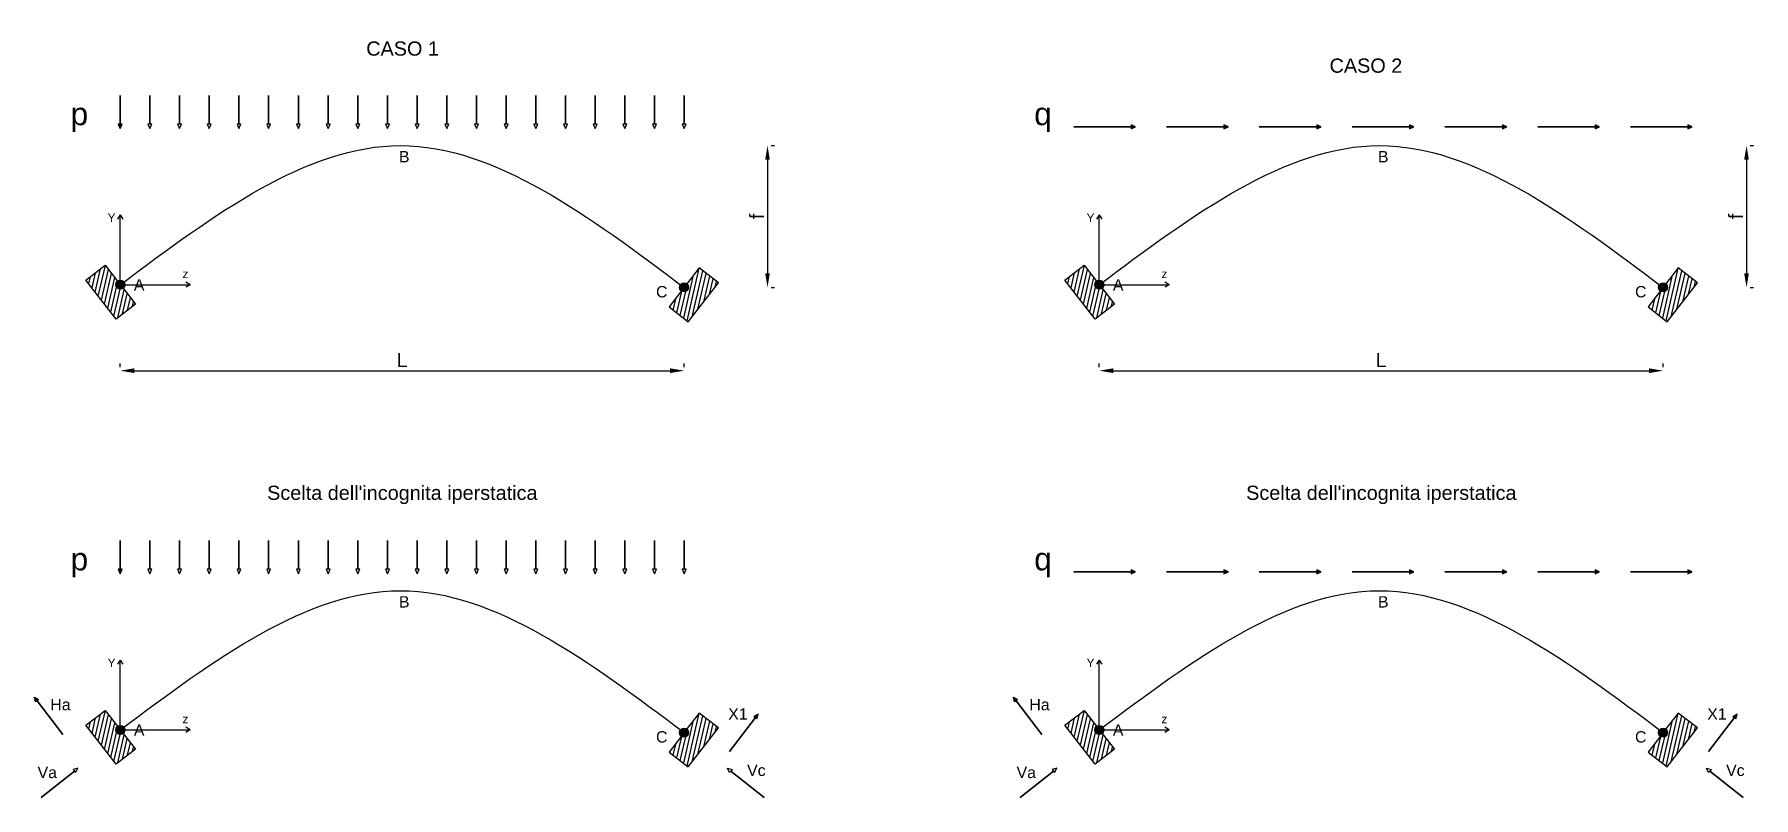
# Model space of a CAD drawing. Header units: millimetres. Extents: x 2204 to 3208, y 1462 to 1602.
# Drawn here: x 2203.9 to 2506.9, y 1462 to 1596.5 of the extents above; entities that cross this region are included whole.
import ezdxf

# ---------------------------------------------------------------- set-up
doc = ezdxf.new("R2010")
doc.units = ezdxf.units.MM
doc.styles.get("Standard").update_dxf_attribs({"font": 'arial.ttf'})
doc.dimstyles.new('ISO-25', dxfattribs={"dimtxt": 2.5, "dimasz": 2.5, "dimexe": 1.25, "dimexo": 0.625, "dimtad": 1, "dimtxsty": 'Standard', "dimcen": 2.5, "dimadec": 0, "dimazin": 0, "dimtfac": 1, "dimtmove": 0, "dimatfit": 3, "dimfxl": 1, "dimarcsym": 0})

msp = doc.modelspace()

# ---------------------------------------------------------------- texts
at = {"char_height": 2.5, "attachment_point": 4, "bg_fill": 3, "box_fill_scale": 1.5, "bg_fill_color": 256, "bg_fill_transparency": 0}
for s, width, insert in [(' CASO 1', 13.68439, (2261.397, 1594.026)), (' CASO 2', 13.68439, (2431.168, 1591.019)), (" Scelta dell'incognita iperstatica", 51.47252, (2243.935, 1515.359)), (" Scelta dell'incognita iperstatica", 51.47252, (2416.466, 1515.359))]:
    msp.add_mtext_dynamic_manual_height_columns(s, width=width, gutter_width=12.5, heights=[0], dxfattribs=dict(at, insert=insert))
at = {"attachment_point": 1}
for s, insert, char_height in [('{\\C240;\\c2367469;p}', (2210.256, 1584.533), 4), ('{\\C240;\\c2367469;q}', (2380.078, 1584.533), 4), ('{\\C5;B}', (2268.132, 1575.983), 2), ('{\\C5;B}', (2440.663, 1575.983), 2), ('{\\C5;A}', (2221.417, 1553.384), 2), ('{\\C5;C}', (2313.439, 1552.181), 2), ('{\\C5;A}', (2393.948, 1553.384), 2), ('{\\C5;C}', (2485.97, 1552.181), 2), ('{\\C240;\\c2367469;p}', (2210.256, 1506.059), 4), ('{\\C240;\\c2367469;q}', (2380.078, 1506.059), 4), ('{\\C5;B}', (2268.132, 1497.509), 2), ('{\\C5;B}', (2440.663, 1497.509), 2), ('{\\C5;A}', (2221.417, 1474.91), 2), ('{\\C5;C}', (2313.439, 1473.707), 2), ('{\\C5;A}', (2393.948, 1474.91), 2), ('{\\C5;C}', (2485.97, 1473.707), 2)]:
    msp.add_mtext_dynamic_manual_height_columns(s, width=4.69031, gutter_width=12.5, heights=[0], dxfattribs=dict(at, insert=insert, char_height=char_height))
at = {"color": 3, "char_height": 1.5, "attachment_point": 1}
for s, width, insert in [('Y', 2.5961, (2216.786, 1564.984)), ('Y', 2.5961, (2389.317, 1564.984)), ('z', 2.69235, (2229.977, 1555.086)), ('z', 2.69235, (2402.508, 1555.086)), ('Y', 2.5961, (2216.786, 1486.51)), ('Y', 2.5961, (2389.317, 1486.51)), ('z', 2.69235, (2229.977, 1476.612)), ('z', 2.69235, (2402.508, 1476.612))]:
    msp.add_mtext_dynamic_manual_height_columns(s, width=width, gutter_width=12.5, heights=[0], dxfattribs=dict(at, insert=insert))
at = {"color": 5, "char_height": 2, "attachment_point": 1}
for s, insert in [('Ha', (2206.696, 1479.401)), ('Ha', (2379.227, 1479.401)), ('Va', (2204.445, 1467.442)), ('Vc', (2329.487, 1467.818)), ('Va', (2376.976, 1467.442)), ('Vc', (2502.018, 1467.818))]:
    msp.add_mtext_dynamic_manual_height_columns(s, width=4.46498, gutter_width=12.5, heights=[0], dxfattribs=dict(at, insert=insert))
at = {"color": 18, "true_color": 0x000000, "char_height": 2, "attachment_point": 1}
for insert in [(2326.159, 1477.745), (2498.69, 1477.745)]:
    msp.add_mtext_dynamic_manual_height_columns('X1', width=4.46498, gutter_width=12.5, heights=[0], dxfattribs=dict(at, insert=insert))

# ---------------------------------------------------------------- blocks, each defined once
blk = doc.blocks.new('*D1')
at = {"color": 0, "lineweight": -2, "transparency": 16777216}
for p, q in [((2219.02, 1537.89), (2219.02, 1538.51)), ((2221.52, 1537.26), (2315.88, 1537.26)), ((2318.38, 1537.89), (2318.38, 1538.51))]:
    blk.add_line(p, q, dxfattribs=at)
at = {"color": 0, "transparency": 16777216}
for points in [[(2221.52, 1537.68), (2221.52, 1536.84), (2219.02, 1537.26)], [(2315.88, 1537.68), (2315.88, 1536.84), (2318.38, 1537.26)]]:
    blk.add_solid(points, dxfattribs=at)
at = {"layer": 'Defpoints', "color": 0, "transparency": 16777216}
for p in [(2219.02, 1537.26), (2318.38, 1537.26), (2318.38, 1537.26)]:
    blk.add_point(p, dxfattribs=at)
at = {"color": 0, "transparency": 16777216, "insert": (2268.7, 1539.14), "char_height": 2.5, "attachment_point": 5}
blk.add_mtext('L', dxfattribs=at)
blk = doc.blocks.new('*D2')
at = {"color": 0, "lineweight": -2, "transparency": 16777216}
for p, q in [((2333.71, 1576.94), (2334.33, 1576.94)), ((2333.08, 1574.44), (2333.08, 1554.44)), ((2333.71, 1551.94), (2334.33, 1551.94))]:
    blk.add_line(p, q, dxfattribs=at)
at = {"color": 0, "transparency": 16777216}
for points in [[(2332.67, 1574.44), (2333.5, 1574.44), (2333.08, 1576.94)], [(2332.67, 1554.44), (2333.5, 1554.44), (2333.08, 1551.94)]]:
    blk.add_solid(points, dxfattribs=at)
at = {"layer": 'Defpoints', "color": 0, "transparency": 16777216}
for p in [(2333.08, 1576.94), (2333.08, 1551.94), (2333.08, 1551.94)]:
    blk.add_point(p, dxfattribs=at)
at = {"color": 0, "transparency": 16777216, "insert": (2331.19, 1564.44), "char_height": 2.5, "attachment_point": 5, "rotation": 90}
blk.add_mtext('f', dxfattribs=at)
blk = doc.blocks.new('*D7')
at = {"color": 0, "lineweight": -2, "transparency": 16777216}
for p, q in [((2391.55, 1537.89), (2391.55, 1538.51)), ((2394.05, 1537.26), (2488.41, 1537.26)), ((2490.91, 1537.89), (2490.91, 1538.51))]:
    blk.add_line(p, q, dxfattribs=at)
at = {"color": 0, "transparency": 16777216}
for points in [[(2394.05, 1537.68), (2394.05, 1536.84), (2391.55, 1537.26)], [(2488.41, 1537.68), (2488.41, 1536.84), (2490.91, 1537.26)]]:
    blk.add_solid(points, dxfattribs=at)
at = {"layer": 'Defpoints', "color": 0, "transparency": 16777216}
for p in [(2391.55, 1537.26), (2490.91, 1537.26), (2490.91, 1537.26)]:
    blk.add_point(p, dxfattribs=at)
at = {"color": 0, "transparency": 16777216, "insert": (2441.23, 1539.14), "char_height": 2.5, "attachment_point": 5}
blk.add_mtext('L', dxfattribs=at)
blk = doc.blocks.new('*D8')
at = {"color": 0, "lineweight": -2, "transparency": 16777216}
for p, q in [((2506.24, 1576.94), (2506.87, 1576.94)), ((2505.62, 1574.44), (2505.62, 1554.44)), ((2506.24, 1551.94), (2506.87, 1551.94))]:
    blk.add_line(p, q, dxfattribs=at)
at = {"color": 0, "transparency": 16777216}
for points in [[(2505.2, 1574.44), (2506.03, 1574.44), (2505.62, 1576.94)], [(2505.2, 1554.44), (2506.03, 1554.44), (2505.62, 1551.94)]]:
    blk.add_solid(points, dxfattribs=at)
at = {"layer": 'Defpoints', "color": 0, "transparency": 16777216}
for p in [(2505.62, 1576.94), (2505.62, 1551.94), (2505.62, 1551.94)]:
    blk.add_point(p, dxfattribs=at)
at = {"color": 0, "transparency": 16777216, "insert": (2503.72, 1564.44), "char_height": 2.5, "attachment_point": 5, "rotation": 90}
blk.add_mtext('f', dxfattribs=at)
blk = doc.blocks.new('*U5')
h = blk.add_hatch(color=1)
h.dxf.hatch_style = 1
h.paths.add_polyline_path([(10.12, 0.35), (10.12, 0), (10.9, 0)])
h.paths.add_polyline_path([(10.9, 0), (10.12, 0), (10.12, -0.35)])
at = {"color": 240, "lineweight": 30, "true_color": 0xed1f24}
blk.add_lwpolyline([(10.9, 0), (10.12, 0.35), (10.12, 0), (0, 0), (10.12, 0), (10.12, -0.35)], close=True, dxfattribs=at)
blk = doc.blocks.new('*U6')
at = {"color": 0, "linetype": 'ByBlock', "lineweight": -2, "transparency": 16777216}
for p in [(2276.9, 1580.26), (2293.26, 1580.26), (2309.61, 1580.26), (2325.96, 1580.26), (2342.32, 1580.26), (2358.67, 1580.26), (2375.02, 1580.26)]:
    blk.add_blockref('*U5', p, dxfattribs=at)
blk = doc.blocks.new('*U10')
at = {"color": 240, "lineweight": 30, "true_color": 0xed1f24}
blk.add_lwpolyline([(0, 0), (0.35, 0.79), (0, 0.79), (0, 5.84), (0, 0.79), (-0.35, 0.79)], close=True, dxfattribs=at)
blk = doc.blocks.new('*U11')
at = {"color": 0, "linetype": 'ByBlock', "lineweight": -2, "transparency": 16777216}
for p in [(2281.41, 1579.94), (2286.64, 1579.94), (2291.87, 1579.94), (2297.1, 1579.94), (2302.33, 1579.94), (2307.56, 1579.94), (2312.79, 1579.94), (2318.02, 1579.94), (2323.25, 1579.94), (2328.48, 1579.94), (2333.71, 1579.94), (2338.94, 1579.94), (2344.17, 1579.94), (2349.4, 1579.94), (2354.62, 1579.94), (2359.85, 1579.94), (2365.08, 1579.94), (2370.31, 1579.94), (2375.54, 1579.94), (2380.77, 1579.94)]:
    blk.add_blockref('*U10', p, dxfattribs=at)
blk = doc.blocks.new('*U16')
at = {"color": 240, "lineweight": 30, "true_color": 0xed1f24}
blk.add_lwpolyline([(0, 0), (0.35, 0.79), (0, 0.79), (0, 5.84), (0, 0.79), (-0.35, 0.79)], close=True, dxfattribs=at)
blk = doc.blocks.new('*U17')
at = {"color": 0, "linetype": 'ByBlock', "lineweight": -2, "transparency": 16777216}
for p in [(2281.41, 1579.94), (2286.64, 1579.94), (2291.87, 1579.94), (2297.1, 1579.94), (2302.33, 1579.94), (2307.56, 1579.94), (2312.79, 1579.94), (2318.02, 1579.94), (2323.25, 1579.94), (2328.48, 1579.94), (2333.71, 1579.94), (2338.94, 1579.94), (2344.17, 1579.94), (2349.4, 1579.94), (2354.62, 1579.94), (2359.85, 1579.94), (2365.08, 1579.94), (2370.31, 1579.94), (2375.54, 1579.94), (2380.77, 1579.94)]:
    blk.add_blockref('*U16', p, dxfattribs=at)
blk = doc.blocks.new('*U21')
h = blk.add_hatch(color=1)
h.dxf.hatch_style = 1
h.paths.add_polyline_path([(10.12, 0.35), (10.12, 0), (10.9, 0)])
h.paths.add_polyline_path([(10.9, 0), (10.12, 0), (10.12, -0.35)])
at = {"color": 240, "lineweight": 30, "true_color": 0xed1f24}
blk.add_lwpolyline([(10.9, 0), (10.12, 0.35), (10.12, 0), (0, 0), (10.12, 0), (10.12, -0.35)], close=True, dxfattribs=at)
blk = doc.blocks.new('*U22')
at = {"color": 0, "linetype": 'ByBlock', "lineweight": -2, "transparency": 16777216}
for p in [(2276.9, 1580.26), (2293.26, 1580.26), (2309.61, 1580.26), (2325.96, 1580.26), (2342.32, 1580.26), (2358.67, 1580.26), (2375.02, 1580.26)]:
    blk.add_blockref('*U21', p, dxfattribs=at)

# ---------------------------------------------------------------- dimensions: what is measured, and where the dimension line sits
for base, p1, p2, picture, middle in [((2333.085, 1551.944), (2333.085, 1576.941), (2333.085, 1551.944), '*D2', (2331.189, 1564.443)), ((2505.616, 1551.944), (2505.616, 1576.941), (2505.616, 1551.944), '*D8', (2503.719, 1564.443))]:
    dim = msp.add_linear_dim(base=base, p1=p1, p2=p2, angle=90, text='f', dimstyle='ISO-25')
    dim.commit()
    dim.dimension.update_dxf_attribs({"geometry": picture, "text_midpoint": middle})
for base, p1, p2, picture, middle in [((2318.384, 1537.261), (2219.02, 1537.261), (2318.384, 1537.261), '*D1', (2268.702, 1539.136)), ((2490.915, 1537.261), (2391.551, 1537.261), (2490.915, 1537.261), '*D7', (2441.233, 1539.136))]:
    dim = msp.add_linear_dim(base=base, p1=p1, p2=p2, text='L', dimstyle='ISO-25')
    dim.commit()
    dim.dimension.update_dxf_attribs({"geometry": picture, "text_midpoint": middle})

# ---------------------------------------------------------------- hatches: boundary and pattern name
h = msp.add_hatch(color=1)
h.dxf.hatch_style = 1
h.paths.add_polyline_path([(2219.374, 1580.73), (2219.02, 1580.73), (2219.02, 1579.945)])
h.paths.add_polyline_path([(2219.02, 1579.945), (2219.02, 1580.73), (2218.666, 1580.73)])
h = msp.add_hatch()
h.set_pattern_fill('ANSI31', color=256, scale=0.22, angle=32)
h.set_pattern_definition([(77, (-61.75265, 0.4771), (-0.68059749, 0.15712831), [])])
h.paths.add_polyline_path([(2216.366, 1555.85), (2212.973, 1553.224), (2218.281, 1546.365), (2221.675, 1548.991), (2219.507, 1551.792, -0.6232746), (2218.225, 1552.421, -0.2320774), (2218.534, 1553.05)])
h = msp.add_hatch()
h.set_pattern_fill('ANSI31', color=256, scale=0.22, angle=32)
h.set_pattern_definition([(77, (-63.18404, 2e-13), (-0.68059749, 0.15712831), [])])
h.paths.add_polyline_path([(2318.871, 1552.573, -0.2320774), (2319.179, 1551.944, -0.6232746), (2317.898, 1551.315), (2315.73, 1548.514), (2319.123, 1545.888), (2324.432, 1552.747), (2321.038, 1555.373)])
h = msp.add_hatch()
h.set_pattern_fill('ANSI31', color=256, scale=0.22, angle=32)
h.set_pattern_definition([(77, (110.77804, 0.4771), (-0.68059749, 0.15712831), [])])
h.paths.add_polyline_path([(2388.897, 1555.85), (2385.504, 1553.224), (2390.812, 1546.365), (2394.205, 1548.991), (2392.038, 1551.792, -1), (2391.064, 1553.05)])
h = msp.add_hatch()
h.set_pattern_fill('ANSI31', color=256, scale=0.22, angle=32)
h.set_pattern_definition([(77, (109.34664, 2e-13), (-0.68059749, 0.15712831), [])])
h.paths.add_polyline_path([(2491.402, 1552.573, -0.2320774), (2491.71, 1551.944, -0.6232746), (2490.428, 1551.315), (2488.261, 1548.514), (2491.654, 1545.888), (2496.962, 1552.747), (2493.569, 1555.373)])
at = {"true_color": 0xffffff}
h = msp.add_hatch(color=7, dxfattribs=at)
h.dxf.hatch_style = 1
h.paths.add_polyline_path([(2219.816, 1552.421, 1), (2218.225, 1552.421, 1)])
h = msp.add_hatch(color=7, dxfattribs=at)
h.dxf.hatch_style = 1
h.paths.add_polyline_path([(2319.179, 1551.944, 1), (2317.589, 1551.944, 1)])
h = msp.add_hatch(color=7, dxfattribs=at)
h.dxf.hatch_style = 1
h.paths.add_polyline_path([(2392.346, 1552.421, 1), (2390.756, 1552.421, 1)])
h = msp.add_hatch(color=7, dxfattribs=at)
h.dxf.hatch_style = 1
h.paths.add_polyline_path([(2491.71, 1551.944, 1), (2490.12, 1551.944, 1)])
h = msp.add_hatch(color=1)
h.dxf.hatch_style = 1
h.paths.add_polyline_path([(2219.374, 1502.256), (2219.02, 1502.256), (2219.02, 1501.471)])
h.paths.add_polyline_path([(2219.02, 1501.471), (2219.02, 1502.256), (2218.666, 1502.256)])
h = msp.add_hatch(color=5)
h.dxf.hatch_style = 1
h.paths.add_polyline_path([(2204.07, 1478.874), (2204.354, 1479.086), (2204.637, 1479.298), (2203.884, 1479.715)])
h = msp.add_hatch(color=5)
h.dxf.hatch_style = 1
h.paths.add_polyline_path([(2376.601, 1478.874), (2376.884, 1479.086), (2377.168, 1479.298), (2376.414, 1479.715)])
h = msp.add_hatch()
h.set_pattern_fill('ANSI31', color=256, scale=0.22, angle=32)
h.set_pattern_definition([(77, (-61.75265, -77.9969), (-0.68059749, 0.15712831), [])])
h.paths.add_polyline_path([(2216.366, 1477.376), (2212.973, 1474.75), (2218.281, 1467.891), (2221.675, 1470.517), (2219.507, 1473.318, -0.6232746), (2218.225, 1473.947, -0.2320774), (2218.534, 1474.576)])
h = msp.add_hatch()
h.set_pattern_fill('ANSI31', color=256, scale=0.22, angle=32)
h.set_pattern_definition([(77, (-63.18404, -78.474), (-0.68059749, 0.15712831), [])])
h.paths.add_polyline_path([(2318.871, 1474.099, -0.2320774), (2319.179, 1473.47, -0.6232746), (2317.898, 1472.841), (2315.73, 1470.04), (2319.123, 1467.414), (2324.432, 1474.273), (2321.038, 1476.899)])
at = {"true_color": 0x000000}
h = msp.add_hatch(color=18, dxfattribs=at)
h.dxf.hatch_style = 1
h.paths.add_polyline_path([(2331.411, 1476.739), (2330.657, 1476.323), (2330.941, 1476.111), (2331.224, 1475.899)])
h = msp.add_hatch()
h.set_pattern_fill('ANSI31', color=256, scale=0.22, angle=32)
h.set_pattern_definition([(77, (110.77804, -77.9969), (-0.68059749, 0.15712831), [])])
h.paths.add_polyline_path([(2388.897, 1477.376), (2385.504, 1474.75), (2390.812, 1467.891), (2394.205, 1470.517), (2392.038, 1473.318, -1), (2391.064, 1474.576)])
h = msp.add_hatch()
h.set_pattern_fill('ANSI31', color=256, scale=0.22, angle=32)
h.set_pattern_definition([(77, (109.34664, -78.474), (-0.68059749, 0.15712831), [])])
h.paths.add_polyline_path([(2491.402, 1474.099, -0.2320774), (2491.71, 1473.47, -0.6232746), (2490.428, 1472.841), (2488.261, 1470.04), (2491.654, 1467.414), (2496.962, 1474.273), (2493.569, 1476.899)])
h = msp.add_hatch(color=18, dxfattribs=at)
h.dxf.hatch_style = 1
h.paths.add_polyline_path([(2503.942, 1476.739), (2503.188, 1476.323), (2503.471, 1476.111), (2503.755, 1475.899)])
at = {"true_color": 0xffffff}
h = msp.add_hatch(color=7, dxfattribs=at)
h.dxf.hatch_style = 1
h.paths.add_polyline_path([(2219.816, 1473.947, 1), (2218.225, 1473.947, 1)])
h = msp.add_hatch(color=7, dxfattribs=at)
h.dxf.hatch_style = 1
h.paths.add_polyline_path([(2319.179, 1473.47, 1), (2317.589, 1473.47, 1)])
h = msp.add_hatch(color=7, dxfattribs=at)
h.dxf.hatch_style = 1
h.paths.add_polyline_path([(2392.346, 1473.947, 1), (2390.756, 1473.947, 1)])
h = msp.add_hatch(color=7, dxfattribs=at)
h.dxf.hatch_style = 1
h.paths.add_polyline_path([(2491.71, 1473.47, 1), (2490.12, 1473.47, 1)])

# ---------------------------------------------------------------- linework, layer by layer
at = {"color": 3}
for p, q in [((2219.02, 1564.725), (2218.559, 1563.977)), ((2219.02, 1552.421), (2219.02, 1564.725)), ((2219.02, 1564.725), (2219.482, 1563.977)), ((2391.551, 1564.725), (2391.09, 1563.977)), ((2391.551, 1552.421), (2391.551, 1564.725)), ((2391.551, 1564.725), (2392.013, 1563.977)), ((2219.02, 1552.421), (2231.324, 1552.421)), ((2231.324, 1552.421), (2230.576, 1552.882)), ((2231.324, 1552.421), (2230.576, 1551.959)), ((2391.551, 1552.421), (2403.855, 1552.421)), ((2403.855, 1552.421), (2403.107, 1552.882)), ((2403.855, 1552.421), (2403.107, 1551.959)), ((2219.02, 1486.251), (2218.559, 1485.503)), ((2219.02, 1473.947), (2219.02, 1486.251)), ((2219.02, 1486.251), (2219.482, 1485.503)), ((2391.551, 1486.251), (2391.09, 1485.503)), ((2391.551, 1473.947), (2391.551, 1486.251)), ((2391.551, 1486.251), (2392.013, 1485.503)), ((2219.02, 1473.947), (2231.324, 1473.947)), ((2231.324, 1473.947), (2230.576, 1474.408)), ((2231.324, 1473.947), (2230.576, 1473.485)), ((2391.551, 1473.947), (2403.855, 1473.947)), ((2403.855, 1473.947), (2403.107, 1474.408)), ((2403.855, 1473.947), (2403.107, 1473.485))]:
    msp.add_line(p, q, dxfattribs=at)
for points in [[(2219.507, 1551.792), (2221.675, 1548.991), (2218.281, 1546.365), (2212.973, 1553.224), (2216.366, 1555.85), (2218.534, 1553.05)], [(2317.898, 1551.315), (2315.73, 1548.514), (2319.123, 1545.888), (2324.432, 1552.747), (2321.038, 1555.373), (2318.871, 1552.573)], [(2392.038, 1551.792), (2394.205, 1548.991), (2390.812, 1546.365), (2385.504, 1553.224), (2388.897, 1555.85), (2391.064, 1553.05)], [(2490.428, 1551.315), (2488.261, 1548.514), (2491.654, 1545.888), (2496.962, 1552.747), (2493.569, 1555.373), (2491.402, 1552.573)], [(2219.507, 1473.318), (2221.675, 1470.517), (2218.281, 1467.891), (2212.973, 1474.75), (2216.366, 1477.376), (2218.534, 1474.576)], [(2317.898, 1472.841), (2315.73, 1470.04), (2319.123, 1467.414), (2324.432, 1474.273), (2321.038, 1476.899), (2318.871, 1474.099)], [(2392.038, 1473.318), (2394.205, 1470.517), (2390.812, 1467.891), (2385.504, 1474.75), (2388.897, 1477.376), (2391.064, 1474.576)], [(2490.428, 1472.841), (2488.261, 1470.04), (2491.654, 1467.414), (2496.962, 1474.273), (2493.569, 1476.899), (2491.402, 1474.099)]]:
    msp.add_lwpolyline(points)
at = {"color": 5, "lineweight": 30}
for points in [[(2203.884, 1479.715), (2204.637, 1479.298), (2204.354, 1479.086), (2208.892, 1473.135), (2204.354, 1479.086), (2204.07, 1478.874)], [(2376.414, 1479.715), (2377.168, 1479.298), (2376.884, 1479.086), (2381.423, 1473.135), (2376.884, 1479.086), (2376.601, 1478.874)], [(2211.539, 1467.177), (2210.707, 1466.954), (2210.931, 1466.68), (2205.092, 1461.999), (2210.931, 1466.68), (2211.155, 1466.406)], [(2326.024, 1467.177), (2326.856, 1466.954), (2326.632, 1466.68), (2332.472, 1461.999), (2326.632, 1466.68), (2326.408, 1466.406)], [(2384.07, 1467.177), (2383.238, 1466.954), (2383.462, 1466.68), (2377.622, 1461.999), (2383.462, 1466.68), (2383.686, 1466.406)], [(2498.555, 1467.177), (2499.387, 1466.954), (2499.163, 1466.68), (2505.003, 1461.999), (2499.163, 1466.68), (2498.939, 1466.406)]]:
    msp.add_lwpolyline(points, close=True, dxfattribs=at)
at = {"color": 18, "lineweight": 30, "true_color": 0x000000}
for points in [[(2331.411, 1476.739), (2330.657, 1476.323), (2330.941, 1476.111), (2326.402, 1470.159), (2330.941, 1476.111), (2331.224, 1475.899)], [(2503.942, 1476.739), (2503.188, 1476.323), (2503.471, 1476.111), (2498.933, 1470.159), (2503.471, 1476.111), (2503.755, 1475.899)]]:
    msp.add_lwpolyline(points, close=True, dxfattribs=at)
for centre in [(2219.02, 1552.421), (2318.384, 1551.944), (2391.551, 1552.421), (2490.915, 1551.944), (2219.02, 1473.947), (2318.384, 1473.47), (2391.551, 1473.947), (2490.915, 1473.47)]:
    msp.add_circle(centre, 0.795)
at = {"lineweight": 30}
for points in [[(2219.02, 1552.421), (2235.475, 1564.76), (2268.596, 1589.285), (2301.718, 1564.444), (2318.384, 1551.944)], [(2391.551, 1552.421), (2408.006, 1564.76), (2441.127, 1589.285), (2474.248, 1564.444), (2490.915, 1551.944)], [(2219.02, 1473.947), (2235.475, 1486.286), (2268.596, 1510.811), (2301.718, 1485.97), (2318.384, 1473.47)], [(2391.551, 1473.947), (2408.006, 1486.286), (2441.127, 1510.811), (2474.248, 1485.97), (2490.915, 1473.47)]]:
    msp.add_open_spline(points, degree=3, knots=[0.7112579, 0.7112579, 0.7112579, 0.7112579, 55.9016994, 111.8033989, 111.8033989, 111.8033989, 111.8033989], dxfattribs=at)

# ---------------------------------------------------------------- block references
for name, p in [('*U11', (-62.389, 0)), ('*U6', (110.142, 0)), ('*U17', (-62.389, -78.474)), ('*U22', (110.142, -78.474))]:
    msp.add_blockref(name, p)

msp.set_redraw_order([(e.dxf.handle, doc.entitydb.next_handle()) for e in msp.query("TEXT MTEXT ATTDEF DIMENSION ARC_DIMENSION")])  # texts and dimensions are drawn at this point

doc.saveas('drawing.dxf')
